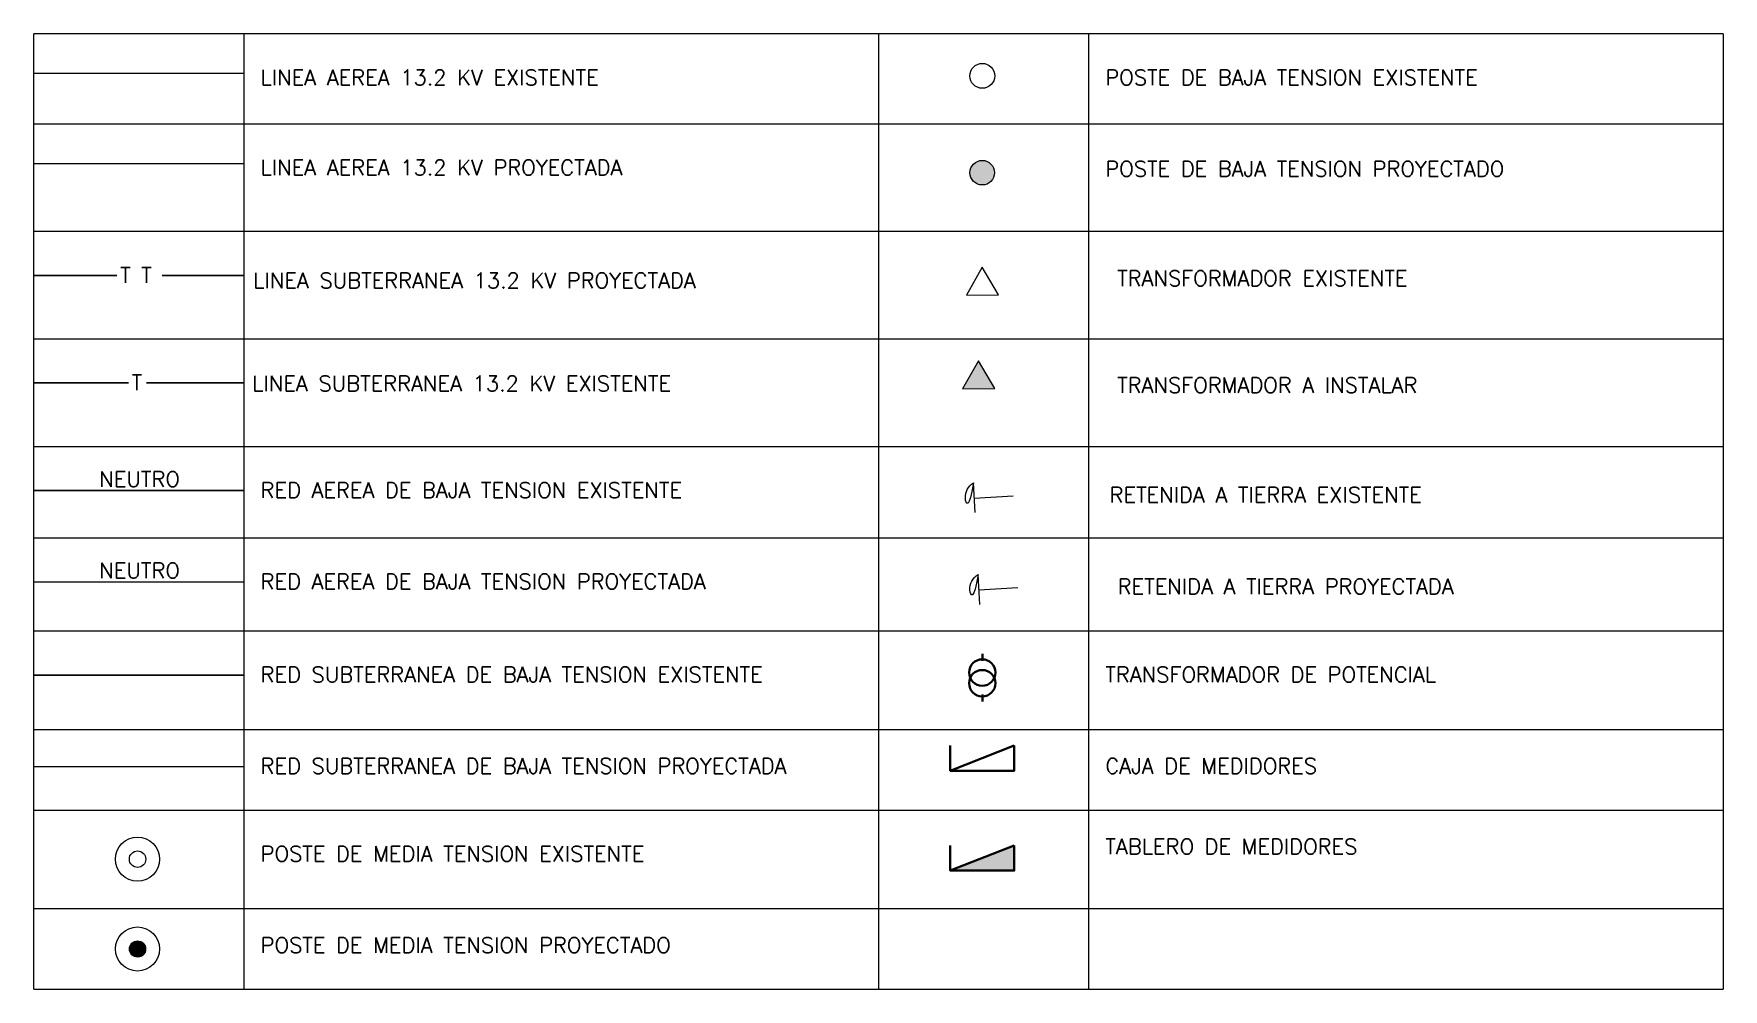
# Model space of a CAD drawing. Header units: millimetres. Extents: x 0 to 13122405194, y 0 to 58356550662.
# Drawn here: x 13122386601.5 to 13122386632.22, y 58356545444.6 to 58356545461.99 of the extents above; entities that cross this region are included whole.
import ezdxf

# ---------------------------------------------------------------- set-up
doc = ezdxf.new("R2010")
doc.units = ezdxf.units.MM
for name, pattern in [('ACAD_ISO05W100', [33, 24, -3, 0, -3, 0, -3]), ('CENTER', [2, 1.25, -0.25, 0.25, -0.25]), ('HIDDEN2', [4.7625, 3.175, -1.5875]), ('TRAZO_Y_PUNTOX2', [50.8, 25.4, -12.7, 0, -12.7])]:
    doc.linetypes.add(name, pattern=pattern)
doc.layers.add('ACCESORIOS', color=30, linetype='Continuous', lineweight=20)
doc.layers.add('DETALLE', color=5, linetype='Continuous', lineweight=40)
doc.layers.add('textos', color=6, linetype='Continuous')
doc.styles.add('ROMANS', font='romans.shx', dxfattribs={"height": 0.4})
doc.styles.add('ROMANS-DELGADO', font='romans.shx', dxfattribs={"width": 0.8})
doc.dimstyles.new('TC-20-60', dxfattribs={"dimtxt": 0.032, "dimasz": 0.016, "dimexe": 0.02, "dimexo": 0.035, "dimgap": 0.01, "dimtad": 1, "dimzin": 4, "dimdsep": 46, "dimtxsty": 'ROMANS-DELGADO', "dimblk": 'DOT', "dimcen": 0, "dimclrd": 256, "dimclre": 256, "dimclrt": 2, "dimadec": 0, "dimazin": 0, "dimtfac": 1, "dimtofl": 0, "dimtmove": 2, "dimatfit": 3, "dimfxl": 0.035, "dimfxlon": 1, "dimtolj": 1, "dimtzin": 0, "dimarcsym": 0})

msp = doc.modelspace()

# ---------------------------------------------------------------- texts
at = {"layer": 'textos', "color": 7, "lineweight": 15, "style": 'ROMANS'}
for s, height, p in [('LINEA AEREA 13.2 KV EXISTENTE', 0.2806579, (13122386605.62733, 58356545461.05025)), ('POSTE DE BAJA TENSION EXISTENTE', 0.2806579, (13122386620.98674, 58356545461.05027)), ('LINEA AEREA 13.2 KV PROYECTADA', 0.2806579, (13122386605.62733, 58356545459.41067)), ('POSTE DE BAJA TENSION PROYECTADO', 0.2806579, (13122386620.98674, 58356545459.38802)), ('T T', 0.280658, (13122386603.0715, 58356545457.45509)), ('LINEA SUBTERRANEA 13.2 KV PROYECTADA', 0.2806579, (13122386605.49366, 58356545457.3573)), ('TRANSFORMADOR EXISTENTE', 0.2806579, (13122386621.20083, 58356545457.396)), ('T', 0.28066, (13122386603.28227, 58356545455.4995)), ('LINEA SUBTERRANEA 13.2 KV EXISTENTE', 0.2806579, (13122386605.4756, 58356545455.48251)), ('TRANSFORMADOR A INSTALAR', 0.2806579, (13122386621.20083, 58356545455.45356)), ('NEUTRO', 0.280658, (13122386602.69236, 58356545453.74284)), ('RED AEREA DE BAJA TENSION EXISTENTE', 0.2806579, (13122386605.62733, 58356545453.54392)), ('RETENIDA A TIERRA EXISTENTE', 0.2806579, (13122386621.06401, 58356545453.45667)), ('RED AEREA DE BAJA TENSION PROYECTADA', 0.2806579, (13122386605.62733, 58356545451.88167)), ('RETENIDA A TIERRA PROYECTADA', 0.2806579, (13122386621.21166, 58356545451.79131)), ('RED SUBTERRANEA DE BAJA TENSION EXISTENTE', 0.2806579, (13122386605.62733, 58356545450.18681)), ('TRANSFORMADOR DE POTENCIAL', 0.2806579, (13122386620.98674, 58356545450.18682)), ('RED SUBTERRANEA DE BAJA TENSION PROYECTADA', 0.2806579, (13122386605.62733, 58356545448.52456)), ('CAJA DE MEDIDORES', 0.2806579, (13122386620.98674, 58356545448.52457)), ('POSTE DE MEDIA TENSION EXISTENTE', 0.2806579, (13122386605.62733, 58356545446.92749)), ('TABLERO DE MEDIDORES', 0.2806579, (13122386620.98674, 58356545447.05788)), ('POSTE DE MEDIA TENSION PROYECTADO', 0.2806579, (13122386605.62733, 58356545445.26524))]:
    msp.add_text(s, height=height, dxfattribs=at).set_placement(p)
at = {"layer": 'textos', "color": 7, "linetype": 'TRAZO_Y_PUNTOX2', "lineweight": 15, "ltscale": 0.02, "style": 'ROMANS'}
msp.add_text('NEUTRO', height=0.280658, dxfattribs=at).set_placement((13122386602.69236, 58356545452.08057))

# ---------------------------------------------------------------- blocks, each defined once
blk = doc.blocks.new('Retenida a Tierra MT Proyectada')
at = {"layer": 'ACCESORIOS', "ltscale": 2}
blk.add_hatch(color=7, dxfattribs=at).paths.add_polyline_path([(-1.904, 0.645, 0.596873), (-1.825, -0.791)])
at = {"layer": 'ACCESORIOS', "color": 7, "ltscale": 2}
blk.add_line((-1.825, -0.791), (-1.904, 0.645), dxfattribs=at)
at = {"layer": 'ACCESORIOS', "color": 7}
blk.add_line((0, 0), (-1.863, -0.103), dxfattribs=at)
blk.add_arc((-1.477, -0.052), 0.817, 121.4915, 244.81885, dxfattribs=at)
blk = doc.blocks.new('*D90')
at = {"lineweight": -2, "transparency": 16777216}
blk.add_line((13122391792.61135, 58356547659.81078), (13122391792.61322, 58356547659.84573), dxfattribs=at)
at = {"layer": 'Defpoints', "color": 0, "transparency": 16777216}
for p in [(13122391792.61322, 58356547659.51756), (13122391792.58397, 58356547659.26158), (0, 0)]:
    blk.add_point(p, dxfattribs=at)
at = {"color": 2, "transparency": 16777216, "insert": (13122391792.58723, 58356547659.68662), "char_height": 0.032, "attachment_point": 5, "rotation": 90, "style": 'ROMANS-DELGADO'}
blk.add_mtext('\\A1;13122391792.58', dxfattribs=at)
blk = doc.blocks.new('_DOT')
at = {"color": 0, "linetype": 'ByBlock'}
blk.add_line((-0.5, 0), (-1, 0), dxfattribs=at)
at = {"color": 0, "linetype": 'ByBlock', "const_width": 0.5}
blk.add_lwpolyline([(-0.25, 0, 1), (0.25, 0, 1)], format="xyb", close=True, dxfattribs=at)
blk = doc.blocks.new('*D91')
at = {"lineweight": -2, "transparency": 16777216}
blk.add_line((13122391793.1024, 58356547659.20188), (13122391793.13714, 58356547659.19759), dxfattribs=at)
at = {"layer": 'Defpoints', "color": 0, "transparency": 16777216}
for p in [(13122391792.58399, 58356547659.26164), (13122391792.80531, 58356547659.19759), (0, 0)]:
    blk.add_point(p, dxfattribs=at)
at = {"color": 2, "transparency": 16777216, "insert": (13122391792.97622, 58356547659.22359), "char_height": 0.032, "attachment_point": 5, "style": 'ROMANS-DELGADO'}
blk.add_mtext('\\A1;58356547659.26', dxfattribs=at)
blk = doc.blocks.new('*D92')
at = {"lineweight": -2, "transparency": 16777216}
blk.add_line((13122391830.47025, 58356547671.15835), (13122391830.46899, 58356547671.19333), dxfattribs=at)
at = {"layer": 'Defpoints', "color": 0, "transparency": 16777216}
for p in [(13122391830.46899, 58356547670.86638), (13122391830.48684, 58356547670.6612), (0, 0)]:
    blk.add_point(p, dxfattribs=at)
at = {"color": 2, "transparency": 16777216, "insert": (13122391830.443, 58356547671.03484), "char_height": 0.032, "attachment_point": 5, "rotation": 90, "style": 'ROMANS-DELGADO'}
blk.add_mtext('\\A1;13122391830.49', dxfattribs=at)
blk = doc.blocks.new('*D93')
at = {"lineweight": -2, "transparency": 16777216}
blk.add_line((13122391830.96733, 58356547670.5443), (13122391831.00121, 58356547670.53551), dxfattribs=at)
at = {"layer": 'Defpoints', "color": 0, "transparency": 16777216}
for p in [(13122391830.48653, 58356547670.65998), (13122391830.66938, 58356547670.53551), (0, 0)]:
    blk.add_point(p, dxfattribs=at)
at = {"color": 2, "transparency": 16777216, "insert": (13122391830.8403, 58356547670.56151), "char_height": 0.032, "attachment_point": 5, "style": 'ROMANS-DELGADO'}
blk.add_mtext('\\A1;58356547670.66', dxfattribs=at)
blk = doc.blocks.new('*D94')
at = {"lineweight": -2, "transparency": 16777216}
blk.add_line((13122391876.57101, 58356547684.03751), (13122391876.57139, 58356547684.07251), dxfattribs=at)
at = {"layer": 'Defpoints', "color": 0, "transparency": 16777216}
for p in [(13122391876.57139, 58356547683.74434), (13122391876.56645, 58356547683.58219), (0, 0)]:
    blk.add_point(p, dxfattribs=at)
at = {"color": 2, "transparency": 16777216, "insert": (13122391876.5454, 58356547683.91341), "char_height": 0.032, "attachment_point": 5, "rotation": 90, "style": 'ROMANS-DELGADO'}
blk.add_mtext('\\A1;13122391876.57', dxfattribs=at)
blk = doc.blocks.new('*D95')
at = {"lineweight": -2, "transparency": 16777216}
blk.add_line((13122391877.02594, 58356547683.5768), (13122391877.06094, 58356547683.57635), dxfattribs=at)
at = {"layer": 'Defpoints', "color": 0, "transparency": 16777216}
for p in [(13122391876.56646, 58356547683.58225), (13122391876.72911, 58356547683.57635), (0, 0)]:
    blk.add_point(p, dxfattribs=at)
at = {"color": 2, "transparency": 16777216, "insert": (13122391876.90003, 58356547683.60235), "char_height": 0.032, "attachment_point": 5, "style": 'ROMANS-DELGADO'}
blk.add_mtext('\\A1;58356547683.58', dxfattribs=at)
blk = doc.blocks.new('*D96')
at = {"lineweight": -2, "transparency": 16777216}
blk.add_line((13122391847.20571, 58356547658.18855), (13122391847.20669, 58356547658.22354), dxfattribs=at)
at = {"layer": 'Defpoints', "color": 0, "transparency": 16777216}
for p in [(13122391847.19185, 58356547657.65804), (13122391847.20669, 58356547657.89659), (0, 0)]:
    blk.add_point(p, dxfattribs=at)
at = {"color": 2, "transparency": 16777216, "insert": (13122391847.1807, 58356547658.06506), "char_height": 0.032, "attachment_point": 5, "rotation": 90, "style": 'ROMANS-DELGADO'}
blk.add_mtext('\\A1;13122391847.19', dxfattribs=at)
blk = doc.blocks.new('*D97')
at = {"lineweight": -2, "transparency": 16777216}
blk.add_line((13122391847.71293, 58356547657.55618), (13122391847.74721, 58356547657.5491), dxfattribs=at)
at = {"layer": 'Defpoints', "color": 0, "transparency": 16777216}
for p in [(13122391847.1915, 58356547657.65663), (13122391847.41538, 58356547657.5491), (0, 0)]:
    blk.add_point(p, dxfattribs=at)
at = {"color": 2, "transparency": 16777216, "insert": (13122391847.5863, 58356547657.5751), "char_height": 0.032, "attachment_point": 5, "style": 'ROMANS-DELGADO'}
blk.add_mtext('\\A1;58356547657.66', dxfattribs=at)
blk = doc.blocks.new('*D98')
at = {"lineweight": -2, "transparency": 16777216}
blk.add_line((13122391851.56101, 58356547695.33419), (13122391851.5671, 58356547695.36866), dxfattribs=at)
at = {"layer": 'Defpoints', "color": 0, "transparency": 16777216}
for p in [(13122391851.49037, 58356547694.89902), (13122391851.5671, 58356547695.04171), (0, 0)]:
    blk.add_point(p, dxfattribs=at)
at = {"color": 2, "transparency": 16777216, "insert": (13122391851.54111, 58356547695.21017), "char_height": 0.032, "attachment_point": 5, "rotation": 90, "style": 'ROMANS-DELGADO'}
blk.add_mtext('\\A1;13122391851.49', dxfattribs=at)
blk = doc.blocks.new('*D99')
at = {"lineweight": -2, "transparency": 16777216}
blk.add_line((13122391852.04757, 58356547694.87252), (13122391852.08253, 58356547694.87074), dxfattribs=at)
at = {"layer": 'Defpoints', "color": 0, "transparency": 16777216}
for p in [(13122391851.49039, 58356547694.89908), (13122391851.7507, 58356547694.87074), (0, 0)]:
    blk.add_point(p, dxfattribs=at)
at = {"color": 2, "transparency": 16777216, "insert": (13122391851.92161, 58356547694.89674), "char_height": 0.032, "attachment_point": 5, "style": 'ROMANS-DELGADO'}
blk.add_mtext('\\A1;58356547694.90', dxfattribs=at)

# ---------------------------------------------------------------- dimensions: what is measured, and where the dimension line sits
at = {"color": 32, "true_color": 0xcd6928}
for feature_location, offset, dtype, picture, middle in [((13122391851.4903697968, 58356547694.899017334), (0.0767307281, 0.1426925659), 1, '*D98', (13122391851.5411090851, 58356547695.2101669312)), ((13122391851.4903907776, 58356547694.8990783691), (0.2603092194, -0.0283355713), 0, '*D99', (13122391851.9216098785, 58356547694.8967437744)), ((13122391876.566450119, 58356547683.5821914673), (0.004940033, 0.162147522), 1, '*D94', (13122391876.5454006195, 58356547683.9134063721)), ((13122391876.5664596558, 58356547683.5822525024), (0.162651062, -0.0059051514), 0, '*D95', (13122391876.9000301361, 58356547683.6023483276)), ((13122391830.4868392944, 58356547670.6612014771), (-0.0178489685, 0.2051773071), 1, '*D92', (13122391830.4430007935, 58356547671.0348434448)), ((13122391830.486530304, 58356547670.6599807739), (0.182849884, -0.1244735718), 0, '*D93', (13122391830.8402996063, 58356547670.5615081787)), ((13122391792.5839691162, 58356547659.2615814209), (0.0292510986, 0.2559814453), 1, '*D90', (13122391792.5872306824, 58356547659.6866226196)), ((13122391792.583990097, 58356547659.2616424561), (0.2213191986, -0.0640487671), 0, '*D91', (13122391792.9762191772, 58356547659.2235870361)), ((13122391847.1918506622, 58356547657.6580429077), (0.0148391724, 0.2385482788), 1, '*D96', (13122391847.1807003021, 58356547658.0650634766)), ((13122391847.1914997101, 58356547657.6566314697), (0.2238807678, -0.1075286865), 0, '*D97', (13122391847.5862998962, 58356547657.5751037598))]:
    dim = msp.add_ordinate_dim(feature_location=feature_location, offset=offset, dtype=dtype, origin=(0, 0), dimstyle='TC-20-60', dxfattribs=at)
    dim.commit()
    dim.dimension.update_dxf_attribs({"geometry": picture, "text_midpoint": middle})

# ---------------------------------------------------------------- hatches: boundary and pattern name
at = {"layer": 'DETALLE', "linetype": 'Continuous'}
msp.add_hatch(color=7, dxfattribs=at).paths.add_polyline_path([(13122386619.32887, 58356545446.76172), (13122386619.32887, 58356545447.21936), (13122386618.1676, 58356545446.76172)])
at = {"layer": 'textos', "lineweight": 15}
h = msp.add_hatch(color=7, dxfattribs=at)
edge = h.paths.add_edge_path()
edge.add_arc((13122386618.74824, 58356545459.45804), 0.22636, 0, 360)
msp.add_hatch(color=7, dxfattribs=at).paths.add_polyline_path([(13122386618.38755, 58356545455.5248), (13122386618.97517, 58356545455.52986), (13122386618.67698, 58356545456.03622)])
h = msp.add_hatch(color=7, dxfattribs=at)
edge = h.paths.add_edge_path()
edge.add_arc((13122386603.39595, 58356545445.33118), 0.14911, 0, 360)

# ---------------------------------------------------------------- linework, layer by layer
at = {"lineweight": 15, "ltscale": 0.04}
for p, q in [((13122386616.86156, 58356545461.97414), (13122386616.86156, 58356545444.60332)), ((13122386632.22096, 58356545461.98541), (13122386632.22096, 58356545444.60333)), ((13122386601.50215, 58356545460.34582), (13122386616.86156, 58356545460.34581)), ((13122386616.86156, 58356545460.34583), (13122386632.22096, 58356545460.34582))]:
    msp.add_line(p, q, dxfattribs=at)
at = {"color": 1}
for points in [[(13122386601.50215, 58356545457.58778), (13122386603.01469, 58356545457.58778)], [(13122386603.83662, 58356545457.58778), (13122386605.31877, 58356545457.58778)], [(13122386601.50215, 58356545455.63219), (13122386603.22547, 58356545455.63219)], [(13122386603.5529, 58356545455.63219), (13122386605.31877, 58356545455.63219)], [(13122386601.50215, 58356545453.67661), (13122386605.31877, 58356545453.67661)]]:
    msp.add_lwpolyline(points, dxfattribs=at)
at = {"color": 1, "linetype": 'CENTER', "ltscale": 0.008}
msp.add_lwpolyline([(13122386601.50215, 58356545450.3195), (13122386605.31877, 58356545450.3195)], dxfattribs=at)
at = {"lineweight": 15, "ltscale": 0.04}
for centre, radius in [((13122386618.74824, 58356545459.45804), 0.22354), ((13122386603.38883, 58356545445.33526), 0.14725)]:
    msp.add_circle(centre, radius, dxfattribs=at)
at = {"layer": 'ACCESORIOS', "color": 7, "ltscale": 2}
msp.add_line((13122386618.61774, 58356545453.27316), (13122386618.58777, 58356545453.81685), dxfattribs=at)
at = {"layer": 'ACCESORIOS', "color": 7}
msp.add_line((13122386619.30882, 58356545453.57262), (13122386618.60338, 58356545453.53373), dxfattribs=at)
msp.add_arc((13122386618.74935, 58356545453.55309), 0.30932, 121.491529, 244.818934, dxfattribs=at)
at = {"layer": 'DETALLE', "color": 7, "linetype": 'Continuous'}
for p, q in [((13122386618.75138, 58356545450.57842), (13122386618.75138, 58356545450.70544)), ((13122386618.75138, 58356545449.966), (13122386618.75138, 58356545449.84076)), ((13122386618.1676, 58356545448.57745), (13122386619.32887, 58356545449.03509)), ((13122386618.1676, 58356545446.76172), (13122386619.32887, 58356545447.21936))]:
    msp.add_line(p, q, dxfattribs=at)
for points in [[(13122386618.1676, 58356545449.03509), (13122386618.1676, 58356545448.57745), (13122386619.32887, 58356545448.57745), (13122386619.32887, 58356545449.03509)], [(13122386618.1676, 58356545447.21936), (13122386618.1676, 58356545446.76172), (13122386619.32887, 58356545446.76172), (13122386619.32887, 58356545447.21936)]]:
    msp.add_lwpolyline(points, close=True, dxfattribs=at)
for centre in [(13122386618.74824, 58356545450.36485), (13122386618.74824, 58356545450.16989)]:
    msp.add_circle(centre, 0.23979, dxfattribs=at)
at = {"layer": 'textos', "color": 7, "lineweight": 15}
for p, q in [((13122386601.50215, 58356545444.6033), (13122386601.50215, 58356545461.9854)), ((13122386616.86156, 58356545461.9854), (13122386601.50215, 58356545461.9854)), ((13122386605.31877, 58356545461.9854), (13122386605.31877, 58356545444.6033)), ((13122386632.22096, 58356545461.98541), (13122386616.86156, 58356545461.98541)), ((13122386616.86156, 58356545461.9854), (13122386616.86156, 58356545461.97414)), ((13122386620.67818, 58356545461.98541), (13122386620.67817, 58356545444.60331)), ((13122386601.50215, 58356545460.34582), (13122386616.86156, 58356545460.34581)), ((13122386616.86156, 58356545460.34583), (13122386632.22096, 58356545460.34582)), ((13122386616.86156, 58356545458.39024), (13122386601.50215, 58356545458.39024)), ((13122386632.22096, 58356545458.39024), (13122386616.86156, 58356545458.39024)), ((13122386618.74824, 58356545457.74036), (13122386618.45881, 58356545457.22893)), ((13122386619.04643, 58356545457.23399), (13122386618.74824, 58356545457.74036)), ((13122386618.45881, 58356545457.22893), (13122386619.04643, 58356545457.23399)), ((13122386601.50215, 58356545456.43465), (13122386616.86156, 58356545456.43465)), ((13122386616.86156, 58356545456.43466), (13122386632.22096, 58356545456.43466)), ((13122386618.67698, 58356545456.03622), (13122386618.38755, 58356545455.5248)), ((13122386618.97517, 58356545455.52986), (13122386618.67698, 58356545456.03622)), ((13122386618.38755, 58356545455.5248), (13122386618.97517, 58356545455.52986)), ((13122386601.50215, 58356545454.47906), (13122386616.86156, 58356545454.47906)), ((13122386616.86156, 58356545454.47907), (13122386632.22096, 58356545454.47907)), ((13122386601.50215, 58356545452.81681), (13122386616.86156, 58356545452.81682)), ((13122386616.86156, 58356545452.81682), (13122386632.22096, 58356545452.81683)), ((13122386601.50215, 58356545451.12196), (13122386616.86156, 58356545451.12196)), ((13122386616.86156, 58356545451.12196), (13122386632.22096, 58356545451.12196)), ((13122386601.50215, 58356545449.32931), (13122386616.86156, 58356545449.32931)), ((13122386616.86156, 58356545449.32932), (13122386632.22096, 58356545449.32932)), ((13122386601.50215, 58356545447.86263), (13122386616.86156, 58356545447.86263)), ((13122386616.86156, 58356545447.86263), (13122386632.22096, 58356545447.86264)), ((13122386601.50215, 58356545446.06998), (13122386616.86156, 58356545446.06999)), ((13122386616.86156, 58356545446.06999), (13122386632.22096, 58356545446.07)), ((13122386601.50215, 58356545444.6033), (13122386616.86156, 58356545444.60332)), ((13122386616.86156, 58356545444.60331), (13122386632.22096, 58356545444.60332))]:
    msp.add_line(p, q, dxfattribs=at)
at = {"layer": 'textos', "color": 7, "linetype": 'TRAZO_Y_PUNTOX2', "lineweight": 15, "ltscale": 0.02}
msp.add_line((13122386601.50215, 58356545461.26579), (13122386605.31877, 58356545461.26579), dxfattribs=at)
at = {"layer": 'textos', "color": 7, "linetype": 'ACAD_ISO05W100', "lineweight": 15, "ltscale": 0.0004}
msp.add_line((13122386601.50215, 58356545459.62621), (13122386605.31877, 58356545459.62621), dxfattribs=at)
at = {"layer": 'textos', "color": 7, "linetype": 'HIDDEN2', "lineweight": 15, "ltscale": 0.001}
msp.add_lwpolyline([(13122386601.50215, 58356545452.01434), (13122386605.31877, 58356545452.01434)], dxfattribs=at)
at = {"layer": 'textos', "color": 7, "linetype": 'CENTER', "lineweight": 15, "ltscale": 0.004}
msp.add_lwpolyline([(13122386601.50215, 58356545448.65723), (13122386605.31877, 58356545448.65723)], dxfattribs=at)
at = {"layer": 'textos', "color": 7, "lineweight": 15}
for centre, radius in [((13122386618.74824, 58356545461.21989), 0.22636), ((13122386618.74824, 58356545461.21989), 0.22636), ((13122386603.38883, 58356545446.96928), 0.4011), ((13122386603.38883, 58356545446.96928), 0.14911), ((13122386603.38883, 58356545446.96928), 0.14911), ((13122386603.38883, 58356545445.33526), 0.4011)]:
    msp.add_circle(centre, radius, dxfattribs=at)

# ---------------------------------------------------------------- block references
at = {"layer": 'ACCESORIOS', "ltscale": 2, "xscale": 0.3787324403114367, "yscale": 0.3787324403114367, "zscale": 0.3787324403114367}
msp.add_blockref('Retenida a Tierra MT Proyectada', (13122386619.39283, 58356545451.90439), dxfattribs=at)

msp.set_redraw_order([(e.dxf.handle, doc.entitydb.next_handle()) for e in msp.query("TEXT MTEXT ATTDEF DIMENSION ARC_DIMENSION")])  # texts and dimensions are drawn at this point

doc.saveas('drawing.dxf')
